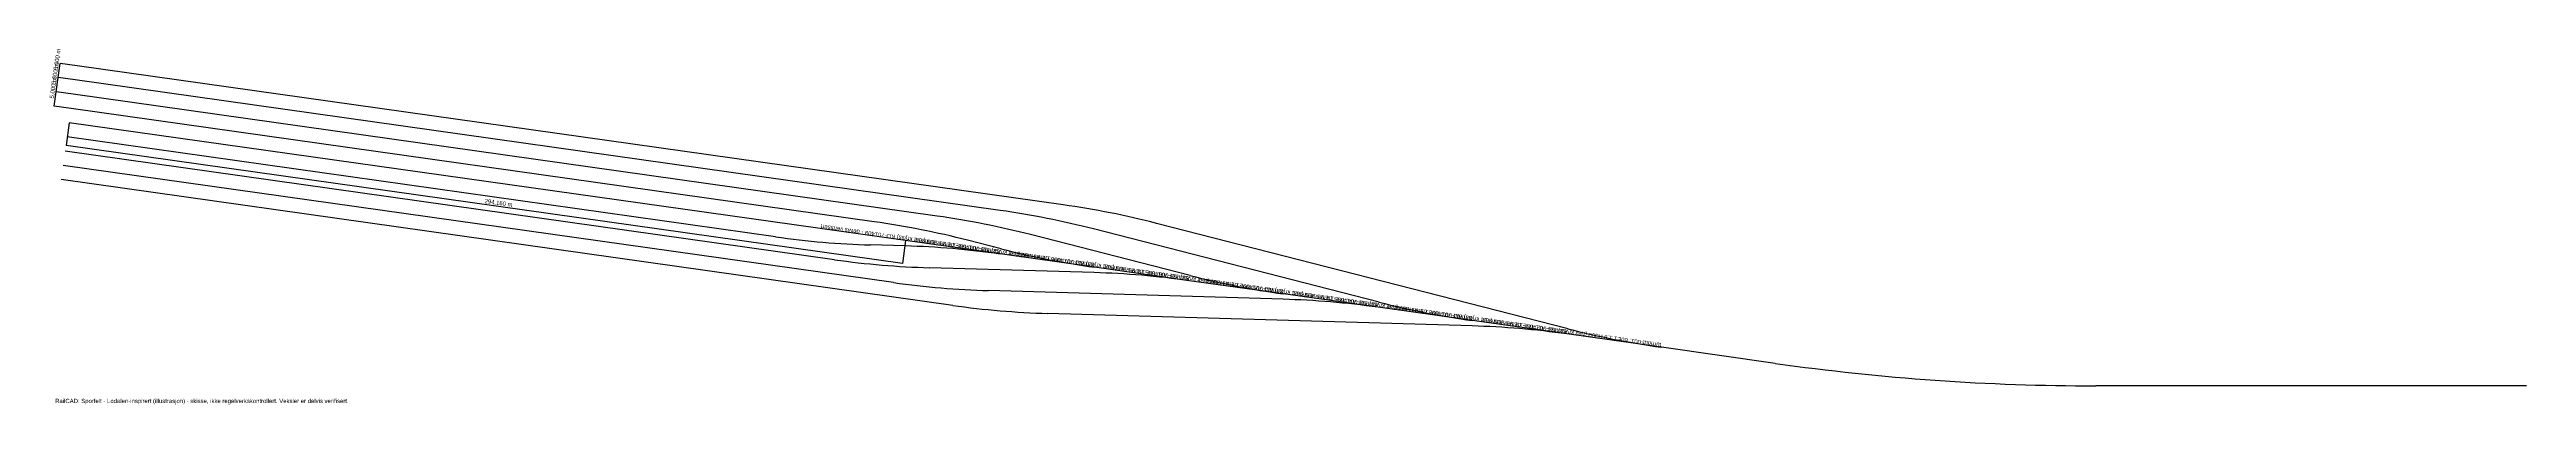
# Model space of a CAD drawing. Extents: x 37 to 900, y 54 to 177.
import ezdxf

# ---------------------------------------------------------------- set-up
doc = ezdxf.new("R2010")
doc.units = 0
for name, color, linetype in [('RAILCAD_MAAL', 2, 'CONTINUOUS'), ('RAILCAD_SPORAKSE', 7, 'CONTINUOUS'), ('RAILCAD_SPORVEKSEL', 4, 'CONTINUOUS'), ('RAILCAD_TEKST', 8, 'CONTINUOUS')]:
    doc.layers.add(name, color=color, linetype=linetype)

msp = doc.modelspace()

# ---------------------------------------------------------------- linework, layer by layer
at = {"layer": 'RAILCAD_MAAL'}
for p, q in [((39.69, 162.29), (40.39, 167.24)), ((40.39, 167.24), (41.09, 172.19)), ((46.33, 166.41), (40.39, 167.24)), ((46.33, 166.41), (40.39, 167.24)), ((47.03, 171.36), (41.09, 172.19)), ((38.99, 157.34), (39.69, 162.29)), ((44.93, 156.5), (38.99, 157.34)), ((45.63, 161.46), (39.69, 162.29)), ((45.63, 161.46), (39.69, 162.29)), ((44.24, 151.55), (43.12, 143.63)), ((334.4, 102.58), (43.12, 143.63)), ((335.52, 110.51), (334.4, 102.58))]:
    msp.add_line(p, q, dxfattribs=at)
at = {"layer": 'RAILCAD_SPORAKSE'}
for p, q in [((368.46, 121.01), (46.33, 166.41)), ((390.4, 122.97), (47.03, 171.36)), ((324.56, 117.1), (44.93, 156.5)), ((346.51, 119.06), (45.63, 161.46)), ((335.52, 110.51), (44.24, 151.55)), ((310.81, 103.89), (42.84, 141.65)), ((290.26, 111.83), (43.54, 146.6)), ((351.92, 88), (41.45, 131.75)), ((331.36, 95.94), (42.14, 136.7)), ((434.59, 98.4), (379.06, 112.62)), ((500.4, 89.12), (401, 114.57)), ((566.21, 79.85), (422.95, 116.53)), ((335.36, 108.67), (323.32, 109.03)), ((368.78, 107.67), (357.11, 110.66)), ((401.17, 99.4), (343.87, 101.08)), ((466.98, 90.13), (364.43, 93.14)), ((532.79, 80.85), (384.98, 85.19)), ((638.37, 67.83), (598.76, 73.41)), ((900, 60), (750, 60))]:
    msp.add_line(p, q, dxfattribs=at)
for centre, radius, start, end in [((326.59, -176.05), 300, 75.6384, 81.97859), ((348.54, -174.1), 300, 75.6384, 81.97859), ((282.7, -179.97), 300, 75.6384, 81.97859), ((304.64, -178.01), 300, 75.6384, 81.97859), ((332.12, 408.9), 300, 261.97859, 268.31878), ((352.67, 400.95), 300, 261.97859, 268.31878), ((373.23, 393.01), 300, 261.97859, 268.31878), ((393.78, 385.06), 300, 261.97859, 268.31878), ((750, 860), 800, 261.97859, 270)]:
    msp.add_arc(centre, radius, start, end, dxfattribs=at)
at = {"layer": 'RAILCAD_SPORVEKSEL'}
for p, q in [((368.42, 105.87), (335.52, 110.51)), ((401.33, 101.23), (368.42, 105.87)), ((434.23, 96.59), (401.33, 101.23)), ((467.14, 91.96), (434.23, 96.59)), ((500.04, 87.32), (467.14, 91.96)), ((532.95, 82.68), (500.04, 87.32)), ((565.85, 78.05), (532.95, 82.68)), ((598.76, 73.41), (565.85, 78.05))]:
    msp.add_line(p, q, dxfattribs=at)
for centre, start, end in [((326.56, -191.2), 81.97859, 88.31878), ((443.19, 398.3), 255.6384, 261.97859), ((392.37, -200.47), 81.97859, 88.31878), ((509, 389.02), 255.6384, 261.97859), ((458.18, -209.74), 81.97859, 88.31878), ((574.81, 379.75), 255.6384, 261.97859), ((523.99, -219.02), 81.97859, 88.31878), ((640.62, 370.47), 255.6384, 261.97859)]:
    msp.add_arc(centre, 300, start, end, dxfattribs=at)

# ---------------------------------------------------------------- texts
at = {"layer": 'RAILCAD_MAAL'}
for s, rotation, p in [('5,000 m', 81.97859, (40.24, 169.79)), ('5,000 m', 81.97859, (38.85, 159.89)), ('5,000 m', 81.97859, (39.54, 164.84)), ('294,160 m', 351.97859, (188.83, 123.6))]:
    msp.add_text(s, height=1.5, rotation=rotation, dxfattribs=at).set_placement(p)
at = {"layer": 'RAILCAD_TEKST'}
for s, p in [('turnout-008: 60E1 1:9 R300 (fast kryss) KO-701409 - delvis verifisert', (368.42, 107.37)), ('turnout-007: 60E1 1:9 R300 (fast kryss) KO-701409 - delvis verifisert', (401.33, 102.73)), ('turnout-006: 60E1 1:9 R300 (fast kryss) KO-701409 - delvis verifisert', (434.23, 98.09)), ('turnout-005: 60E1 1:9 R300 (fast kryss) KO-701409 - delvis verifisert', (467.14, 93.46)), ('turnout-004: 60E1 1:9 R300 (fast kryss) KO-701409 - delvis verifisert', (500.04, 88.82)), ('turnout-003: 60E1 1:9 R300 (fast kryss) KO-701409 - delvis verifisert', (532.95, 84.18)), ('turnout-002: 60E1 1:9 R300 (fast kryss) KO-701409 - delvis verifisert', (565.85, 79.55)), ('turnout-001: 60E1 1:9 R300 (fast kryss) KO-701409 - delvis verifisert', (598.76, 74.91))]:
    msp.add_text(s, height=1.5, rotation=171.97859, dxfattribs=at).set_placement(p)
msp.add_text('RailCAD: Sporfelt - Lodalen-inspirert (illustrasjon) - skisse, ikke regelverkskontrollert. Veksler er delvis verifisert.', height=1.5, dxfattribs=at).set_placement((39.34, 54))

doc.saveas('drawing.dxf')
